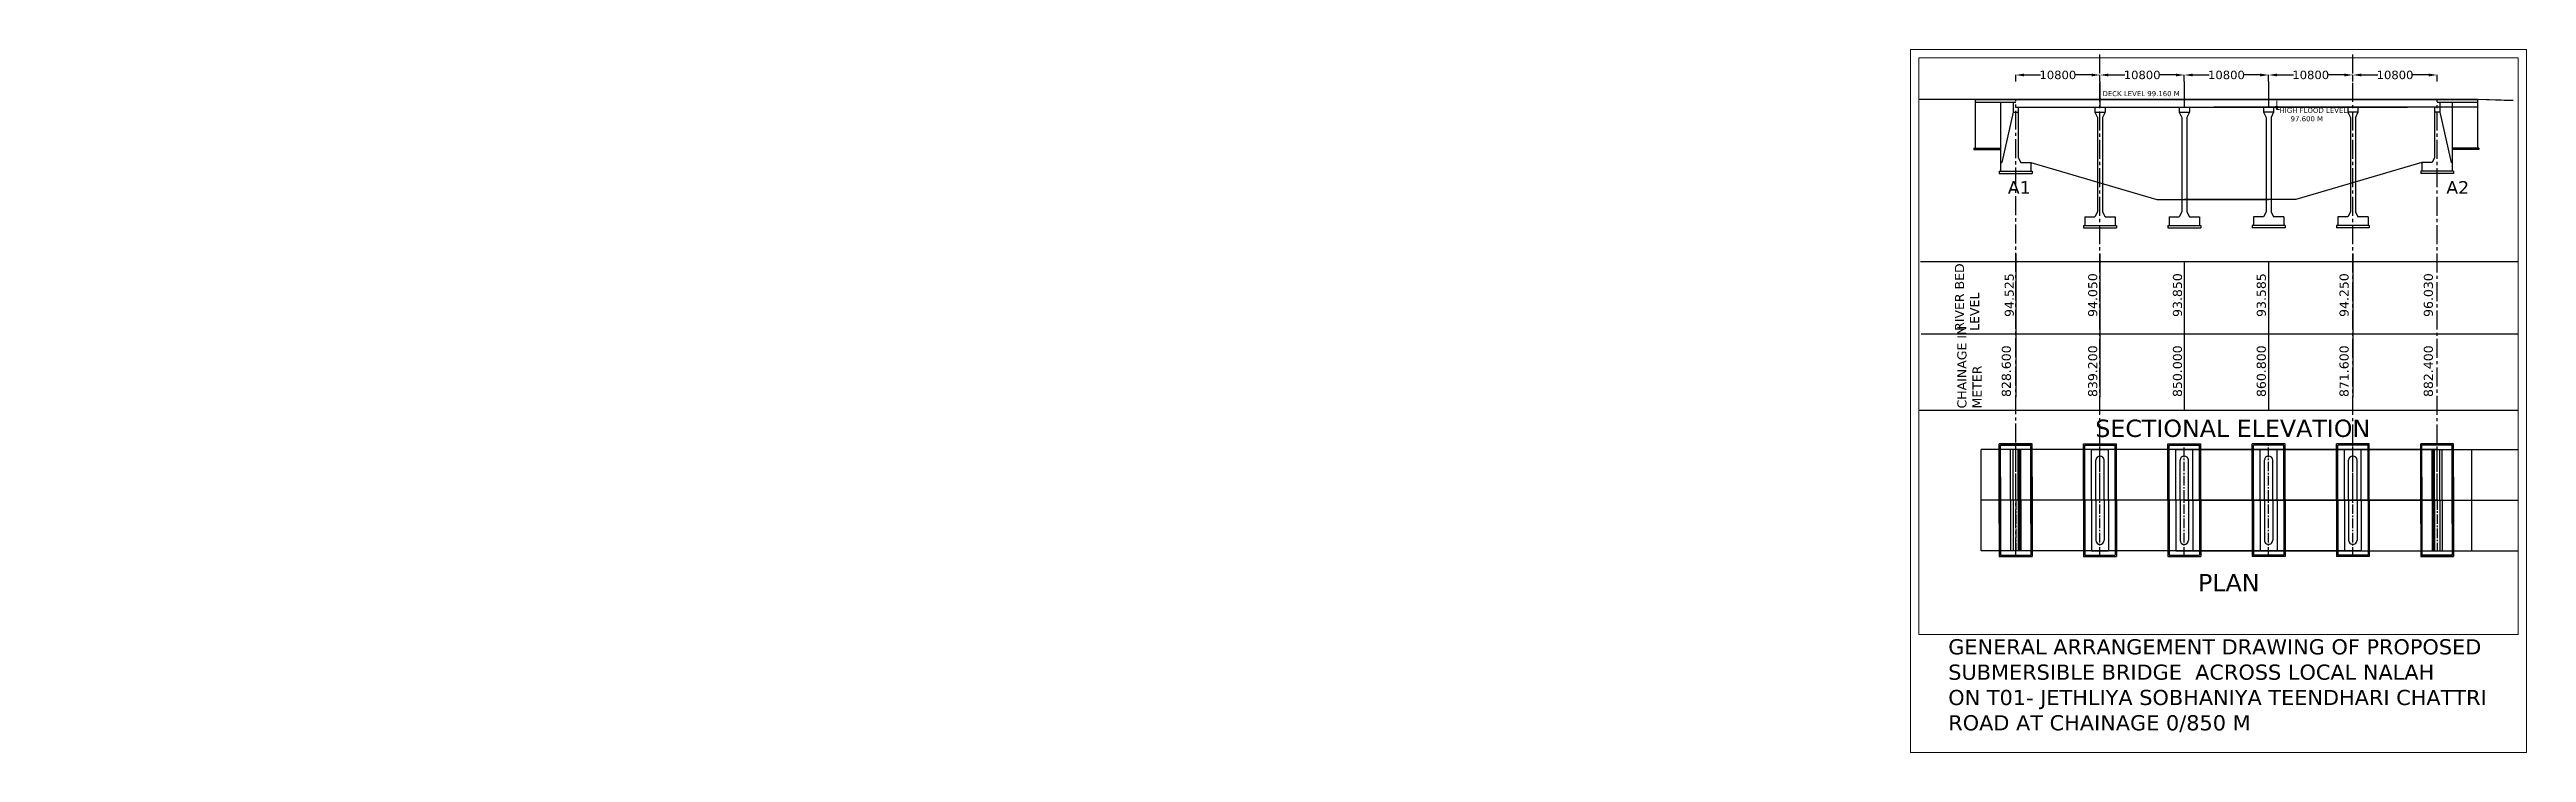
# Model space of a CAD drawing. Header units: metres. Extents: x -353398 to 78671, y -15010 to 87287.
# Drawn here: x -215180 to 78671, y 3903 to 87287 of the extents above; entities that cross this region are included whole.
import ezdxf

# ---------------------------------------------------------------- set-up
doc = ezdxf.new("R2010")
doc.units = ezdxf.units.M
doc.header["$MEASUREMENT"] = 0
doc.header["$PDMODE"] = 34
doc.linetypes.add('ACAD_ISO02W100', pattern=[15, 12, -3])
doc.linetypes.add('CENTER2', pattern=[1.125, 0.75, -0.125, 0.125, -0.125])
for name, color, linetype in [('centreline', 6, 'CENTER2'), ('grill', 32, 'Continuous'), ('PILLER', 10, 'Continuous'), ('PLAN', 10, 'Continuous')]:
    doc.layers.add(name, color=color, linetype=linetype)
for name, color, linetype, lineweight in [('EXISTING B WALL', 5, 'Continuous', 30), ('S PROJ', 172, 'Continuous', 0), ('S TEXT', 7, 'Continuous', 20)]:
    doc.layers.add(name, color=color, linetype=linetype, lineweight=lineweight)
doc.styles.add('arial', font='ARIAL.TTF')
doc.styles.get("Standard").update_dxf_attribs({"font": 'verdana.TTF'})
doc.dimstyles.new('ISO-25', dxfattribs={"dimtxt": 1000, "dimasz": 1000, "dimexe": 1.25, "dimexo": 0.625, "dimtad": 0, "dimtxsty": 'Standard', "dimcen": 75, "dimadec": 0, "dimazin": 0, "dimtfac": 1, "dimtmove": 0, "dimatfit": 2, "dimfxl": 0, "dimarcsym": 0})

msp = doc.modelspace()

# ---------------------------------------------------------------- texts
for s, p in [('94.525', (17846.609, 55567.077)), ('94.050', (27750.095, 55567.077)), ('93.850', (37804.531, 55567.077)), ('93.585', (47750.095, 55567.077)), ('94.250', (57571.543, 55567.077)), ('96.030', (67571.543, 55567.077)), ('828.600', (17499.867, 46067.077)), ('839.200', (27750.095, 46067.077)), ('850.000', (37804.531, 46067.077)), ('860.800', (47750.095, 46067.077)), ('871.600', (57571.543, 46067.077)), ('882.400', (67571.543, 46067.077))]:
    msp.add_text(s, height=1080, rotation=90).set_placement(p)
at = {"attachment_point": 1}
for s, insert, char_height, width in [('A1', (17137.771, 71673.481), 1500, 1743.2511), ('A2', (69157.208, 71673.481), 1500, 1743.2511), ('GENERAL ARRANGEMENT DRAWING OF PROPOSED \\PSUBMERSIBLE BRIDGE  ACROSS LOCAL NALAH \\PON T01- JETHLIYA SOBHANIYA TEENDHARI CHATTRI  \\PROAD AT CHAINAGE 0/850 M', (10074.895, 17334.704), 1801.44, 20976160.32)]:
    msp.add_mtext(s, dxfattribs=dict(at, insert=insert, char_height=char_height, width=width))
at = {"char_height": 1080, "attachment_point": 1, "rotation": 90}
for s, insert, width in [('RIVER BED LEVEL', (10864.763, 53911.493), 9000), ('CHAINAGE IN METER', (11149.252, 44709.945), 10000)]:
    msp.add_mtext(s, dxfattribs=dict(at, insert=insert, width=width))
at = {"layer": 'S PROJ', "char_height": 0.35, "style": 'arial'}
for insert, attachment_point in [((-215179.669, 13796.592), 9), ((-215144.891, 13796.118), 9), ((-215138.763, 13794.864), 1)]:
    msp.add_mtext('\\A1;', dxfattribs=dict(at, insert=insert, attachment_point=attachment_point))
at = {"layer": 'S TEXT', "width": 761350.22043, "attachment_point": 1}
for s, insert, char_height in [('DECK LEVEL 99.160 M', (28378.167, 82360.253), 600), ('HIGH FLOOD LEVEL\\P     97.600 M', (49381.921, 80378.553), 600), ('SECTIONAL ELEVATION', (27522.473, 43384.12), 2050.3125), ('PLAN', (39710.769, 25079.583), 2050.3125)]:
    msp.add_mtext(s, dxfattribs=dict(at, insert=insert, char_height=char_height))
at = {"layer": 'S TEXT', "char_height": 0.35, "style": 'arial'}
for insert, attachment_point in [((-215180.455, 13797.521), 9), ((-215158.964, 13792.285), 1)]:
    msp.add_mtext('\\A1;', dxfattribs=dict(at, insert=insert, attachment_point=attachment_point))
at = {"layer": 'S TEXT', "char_height": 0.2, "style": 'arial'}
for insert, width, attachment_point in [((-215101.079, 14057.654), 0.03303, 9), ((-215101.065, 14056.581), 0.03303, 9), ((-215101.053, 14055.546), 0.03303, 9), ((-215101.024, 14052.516), 0.03303, 9), ((-215101.019, 14052.049), 0.03303, 9), ((-215100.968, 14054.363), 0.03303, 9), ((-215089.661, 14059.472), 0.03303, 1), ((-215084.079, 14059.527), 4.01712, 1)]:
    msp.add_mtext('\\A1;', dxfattribs=dict(at, insert=insert, width=width, attachment_point=attachment_point))

# ---------------------------------------------------------------- blocks, each defined once
blk = doc.blocks.new('*D9')
at = {"color": 0, "lineweight": -2}
for p, q in [((28077, 83494), (28077, 84270)), ((29077, 84268), (31029, 84268)), ((37077, 84268), (35125, 84268)), ((38077, 83494), (38077, 84270))]:
    blk.add_line(p, q, dxfattribs=at)
at = {"color": 0}
for points in [[(29077, 84435), (29077, 84102), (28077, 84268)], [(37077, 84435), (37077, 84102), (38077, 84268)]]:
    blk.add_solid(points, dxfattribs=at)
at = {"layer": 'Defpoints', "color": 0}
for p in [(28077, 83493), (38077, 84268), (38077, 83493)]:
    blk.add_point(p, dxfattribs=at)
at = {"color": 0, "insert": (33077, 84268), "char_height": 1000, "attachment_point": 5}
blk.add_mtext('10800', dxfattribs=at)
blk = doc.blocks.new('*D10')
at = {"color": 0, "lineweight": -2}
for p, q in [((18077, 83494), (18077, 84270)), ((19077, 84268), (21029, 84268)), ((27077, 84268), (25125, 84268)), ((28077, 83494), (28077, 84270))]:
    blk.add_line(p, q, dxfattribs=at)
at = {"color": 0}
for points in [[(19077, 84435), (19077, 84102), (18077, 84268)], [(27077, 84435), (27077, 84102), (28077, 84268)]]:
    blk.add_solid(points, dxfattribs=at)
at = {"layer": 'Defpoints', "color": 0}
for p in [(18077, 83493), (28077, 84268), (28077, 83493)]:
    blk.add_point(p, dxfattribs=at)
at = {"color": 0, "insert": (23077, 84268), "char_height": 1000, "attachment_point": 5}
blk.add_mtext('10800', dxfattribs=at)
blk = doc.blocks.new('*D11')
at = {"color": 0, "lineweight": -2}
for p, q in [((38077, 83494), (38077, 84270)), ((39077, 84268), (41029, 84268)), ((47077, 84268), (45125, 84268)), ((48077, 83494), (48077, 84270))]:
    blk.add_line(p, q, dxfattribs=at)
at = {"color": 0}
for points in [[(39077, 84435), (39077, 84102), (38077, 84268)], [(47077, 84435), (47077, 84102), (48077, 84268)]]:
    blk.add_solid(points, dxfattribs=at)
at = {"layer": 'Defpoints', "color": 0}
for p in [(38077, 84268), (38077, 83493), (48077, 83493)]:
    blk.add_point(p, dxfattribs=at)
at = {"color": 0, "insert": (43077, 84268), "char_height": 1000, "attachment_point": 5}
blk.add_mtext('10800', dxfattribs=at)
blk = doc.blocks.new('*D12')
at = {"color": 0, "lineweight": -2}
for p, q in [((48077, 83494), (48077, 84270)), ((49077, 84268), (51029, 84268)), ((57077, 84268), (55125, 84268)), ((58077, 83494), (58077, 84270))]:
    blk.add_line(p, q, dxfattribs=at)
at = {"color": 0}
for points in [[(49077, 84435), (49077, 84102), (48077, 84268)], [(57077, 84435), (57077, 84102), (58077, 84268)]]:
    blk.add_solid(points, dxfattribs=at)
at = {"layer": 'Defpoints', "color": 0}
for p in [(48077, 84268), (48077, 83493), (58077, 83493)]:
    blk.add_point(p, dxfattribs=at)
at = {"color": 0, "insert": (53077, 84268), "char_height": 1000, "attachment_point": 5}
blk.add_mtext('10800', dxfattribs=at)
blk = doc.blocks.new('*D13')
at = {"color": 0, "lineweight": -2}
for p, q in [((58077, 83494), (58077, 84270)), ((59077, 84268), (61029, 84268)), ((67077, 84268), (65125, 84268)), ((68077, 83494), (68077, 84270))]:
    blk.add_line(p, q, dxfattribs=at)
at = {"color": 0}
for points in [[(59077, 84435), (59077, 84102), (58077, 84268)], [(67077, 84435), (67077, 84102), (68077, 84268)]]:
    blk.add_solid(points, dxfattribs=at)
at = {"layer": 'Defpoints', "color": 0}
for p in [(58077, 84268), (58077, 83493), (68077, 83493)]:
    blk.add_point(p, dxfattribs=at)
at = {"color": 0, "insert": (63077, 84268), "char_height": 1000, "attachment_point": 5}
blk.add_mtext('10800', dxfattribs=at)

# ---------------------------------------------------------------- dimensions: what is measured, and where the dimension line sits
for base, p1, p2, picture, middle in [((28076.714, 84268.47), (18076.714, 83493.303), (28076.714, 83493.303), '*D10', (23076.714, 84268.47)), ((38076.714, 84268.47), (28076.714, 83493.303), (38076.714, 83493.303), '*D9', (33076.714, 84268.47))]:
    dim = msp.add_linear_dim(base=base, p1=p1, p2=p2, text='10800', dimstyle='ISO-25')
    dim.commit()
    dim.dimension.update_dxf_attribs({"geometry": picture, "text_midpoint": middle})
for base, p1, p2, picture, middle in [((38076.714, 84268.47), (48076.714, 83493.303), (38076.714, 83493.303), '*D11', (43076.714, 84268.47)), ((48076.714, 84268.47), (58076.714, 83493.303), (48076.714, 83493.303), '*D12', (53076.714, 84268.47)), ((58076.714, 84268.47), (68076.714, 83493.303), (58076.714, 83493.303), '*D13', (63076.714, 84268.47))]:
    dim = msp.add_linear_dim(base=base, p1=p1, p2=p2, angle=180, text='10800', dimstyle='ISO-25')
    dim.commit()
    dim.dimension.update_dxf_attribs({"geometry": picture, "text_midpoint": middle})

# ---------------------------------------------------------------- hatches: boundary and pattern name
at = {"layer": 'S TEXT'}
h = msp.add_hatch(dxfattribs=at)
h.set_pattern_fill('ANSI31', color=256, style=0)
h.set_pattern_definition([(45, (-21448.84433, -1943.7057), (-0.08838834765, 0.08838834765), [])])
h.paths.add_polyline_path([(49196.568, 80513.517), (49040.222, 80513.517), (49040.222, 80174.597)])
h.paths.add_polyline_path([(49040.222, 80513.517), (48875.147, 80513.517), (49040.222, 80174.597)])

# ---------------------------------------------------------------- linework, layer by layer
for p, q in [((28076.714, 83493.303), (28076.714, 80443.303)), ((38076.714, 83493.303), (38076.714, 80443.303)), ((38076.714, 83493.303), (38076.714, 80443.303)), ((48076.714, 83493.303), (48076.714, 80443.303)), ((48076.714, 83493.303), (48076.714, 80443.303)), ((16276.714, 81043.303), (16276.714, 72871.625)), ((69876.714, 81043.303), (69876.714, 72871.625)), ((13126.714, 75593.303), (13126.714, 75443.303)), ((13126.714, 75593.303), (16276.714, 75593.303)), ((13126.714, 75443.303), (16276.714, 75443.303)), ((16276.714, 73871.625), (16426.714, 73871.625)), ((19876.714, 73871.625), (34827.222, 69493.303)), ((69876.714, 73871.625), (69726.714, 73871.625)), ((73026.714, 75593.303), (69876.714, 75593.303)), ((73026.714, 75443.303), (69876.714, 75443.303)), ((73026.714, 75593.303), (73026.714, 75443.303)), ((16126.714, 72871.625), (16126.714, 72571.625)), ((16126.714, 72871.625), (20026.714, 72871.625)), ((16126.714, 72571.625), (20026.714, 72571.625)), ((20026.714, 72871.625), (20026.714, 72571.625)), ((66126.714, 72871.625), (66126.714, 72571.625)), ((70026.714, 72871.625), (66126.714, 72871.625)), ((70026.714, 72571.625), (66126.714, 72571.625)), ((70026.714, 72871.625), (70026.714, 72571.625)), ((34827.222, 69493.303), (48076.714, 69493.303)), ((34827.222, 69493.303), (48076.714, 69493.303)), ((51326.206, 69493.303), (38076.714, 69493.303)), ((51326.207, 69493.303), (48076.714, 69493.303)), ((51326.207, 69493.303), (48076.714, 69493.303)), ((26126.714, 66433.303), (30026.714, 66433.303)), ((26126.714, 66433.303), (26126.714, 66133.303)), ((26126.714, 66133.303), (30026.714, 66133.303)), ((30026.714, 66433.303), (30026.714, 66133.303)), ((36126.714, 66433.303), (36126.714, 66133.303)), ((36126.714, 66433.303), (40026.714, 66433.303)), ((36126.714, 66133.303), (40026.714, 66133.303)), ((40026.714, 66433.303), (40026.714, 66133.303)), ((46126.714, 66433.303), (46126.714, 66133.303)), ((50026.714, 66433.303), (46126.714, 66433.303)), ((50026.714, 66133.303), (46126.714, 66133.303)), ((50026.714, 66433.303), (50026.714, 66133.303)), ((60026.714, 66433.303), (56126.714, 66433.303)), ((56126.714, 66433.303), (56126.714, 66133.303)), ((60026.714, 66133.303), (56126.714, 66133.303)), ((60026.714, 66433.303), (60026.714, 66133.303)), ((6791.02, 62134.077), (77671.008, 62134.077)), ((18076.714, 63067.077), (18076.714, 46067.077)), ((18076.714, 63067.077), (18076.714, 46067.077)), ((28076.714, 63067.077), (28076.714, 46067.077)), ((38076.714, 62134.077), (38076.714, 44500.077)), ((48076.714, 62134.077), (48076.714, 44500.077)), ((58076.714, 63067.077), (58076.714, 46067.077)), ((48076.714, 61134.077), (48076.714, 46067.077)), ((6854.197, 53567.077), (77671.008, 53567.077)), ((6576.714, 44500.077), (77671.008, 44500.077)), ((16126.714, 40494.229), (20026.714, 40494.229)), ((16126.714, 31044.229), (16126.714, 40494.229)), ((20026.714, 40494.229), (16126.714, 40494.229)), ((16126.714, 40494.229), (20026.714, 40494.229)), ((16126.714, 31044.229), (16126.714, 40494.229)), ((20026.714, 40494.229), (16276.714, 40494.229)), ((16276.714, 40344.229), (19876.714, 40344.229)), ((16276.714, 40344.229), (19876.714, 40344.229)), ((16276.714, 31044.229), (16276.714, 40344.229)), ((19876.714, 31044.229), (19876.714, 40344.229)), ((20026.714, 31044.229), (20026.714, 40494.229)), ((20026.714, 31044.229), (20026.714, 40494.229)), ((26126.714, 33825.718), (26126.714, 40513.882)), ((26126.714, 40513.882), (30026.714, 40513.882)), ((26126.714, 33825.718), (26126.714, 40513.882)), ((26276.714, 40363.882), (29876.714, 40363.882)), ((26276.714, 33825.718), (26276.714, 40363.882)), ((27076.714, 39825.726), (29076.714, 39825.726)), ((27076.714, 33825.718), (27076.714, 39825.726)), ((27076.714, 33825.718), (27076.714, 39146.786)), ((27576.714, 33825.718), (27576.714, 38563.882)), ((29076.714, 33825.718), (29076.714, 39825.726)), ((29876.714, 33825.718), (29876.714, 40363.882)), ((29876.714, 33825.718), (29876.714, 40363.882)), ((30026.714, 33825.718), (30026.714, 40513.882)), ((30026.714, 33825.718), (30026.714, 40513.882)), ((36126.714, 33825.718), (36126.714, 40513.882)), ((36126.714, 40513.882), (40026.714, 40513.882)), ((36126.714, 33825.718), (36126.714, 40513.882)), ((36276.714, 40363.882), (39876.714, 40363.882)), ((36276.714, 33825.718), (36276.714, 40363.882)), ((37076.714, 39825.726), (39076.714, 39825.726)), ((37076.714, 33825.718), (37076.714, 39825.726)), ((37076.714, 33825.718), (37076.714, 39146.786)), ((37576.714, 33825.718), (37576.714, 38563.882)), ((39076.714, 33825.718), (39076.714, 39825.726)), ((39876.714, 33825.718), (39876.714, 40363.882)), ((39876.714, 33825.718), (39876.714, 40363.882)), ((40026.714, 33825.718), (40026.714, 40513.882)), ((40026.714, 33825.718), (40026.714, 40513.882)), ((46126.714, 33825.718), (46126.714, 40513.882)), ((50026.714, 40513.882), (46126.714, 40513.882)), ((46126.714, 33825.718), (46126.714, 40513.882)), ((46126.714, 33825.718), (46126.714, 40513.882)), ((50026.714, 40513.882), (46126.714, 40513.882)), ((46126.714, 33825.718), (46126.714, 40513.882)), ((46276.714, 33825.718), (46276.714, 40363.882)), ((49876.714, 40363.882), (46276.714, 40363.882)), ((46276.714, 33825.718), (46276.714, 40363.882)), ((46276.714, 33825.718), (46276.714, 40363.882)), ((49876.714, 40363.882), (46276.714, 40363.882)), ((46276.714, 33825.718), (46276.714, 40363.882)), ((49076.714, 39825.726), (47076.714, 39825.726)), ((47076.714, 33825.718), (47076.714, 39825.726)), ((49076.714, 39825.726), (47076.714, 39825.726)), ((47076.714, 33825.718), (47076.714, 39825.726)), ((48576.714, 33825.718), (48576.714, 38563.882)), ((48576.714, 33825.718), (48576.714, 38563.882)), ((49076.714, 33825.718), (49076.714, 39825.726)), ((49076.714, 33825.718), (49076.714, 39825.726)), ((49076.714, 33825.718), (49076.714, 39146.786)), ((49076.714, 33825.718), (49076.714, 39146.786)), ((49876.714, 33825.718), (49876.714, 40363.882)), ((49876.714, 33825.718), (49876.714, 40363.882)), ((50026.714, 33825.718), (50026.714, 40513.882)), ((50026.714, 33825.718), (50026.714, 40513.882)), ((50026.714, 33825.718), (50026.714, 40513.882)), ((50026.714, 33825.718), (50026.714, 40513.882)), ((56126.714, 33825.718), (56126.714, 40513.882)), ((60026.714, 40513.882), (56126.714, 40513.882)), ((56126.714, 33825.718), (56126.714, 40513.882)), ((56276.714, 33825.718), (56276.714, 40363.882)), ((59876.714, 40363.882), (56276.714, 40363.882)), ((56276.714, 33825.718), (56276.714, 40363.882)), ((59076.714, 39825.726), (57076.714, 39825.726)), ((57076.714, 33825.718), (57076.714, 39825.726)), ((58576.714, 33825.718), (58576.714, 38563.882)), ((59076.714, 33825.718), (59076.714, 39825.726)), ((59076.714, 33825.718), (59076.714, 39146.786)), ((59876.714, 33825.718), (59876.714, 40363.882)), ((60026.714, 33825.718), (60026.714, 40513.882)), ((60026.714, 33825.718), (60026.714, 40513.882)), ((66126.714, 40494.229), (69876.714, 40494.229)), ((70026.714, 40494.229), (66126.714, 40494.229)), ((66126.714, 31044.229), (66126.714, 40494.229)), ((66126.714, 40494.229), (70026.714, 40494.229)), ((70026.714, 40494.229), (66126.714, 40494.229)), ((66126.714, 31044.229), (66126.714, 40494.229)), ((69876.714, 40344.229), (66276.714, 40344.229)), ((69876.714, 40344.229), (66276.714, 40344.229)), ((66276.714, 31044.229), (66276.714, 40344.229)), ((69876.714, 31044.229), (69876.714, 40344.229)), ((70026.714, 31044.229), (70026.714, 40494.229)), ((70026.714, 31044.229), (70026.714, 40494.229)), ((16126.714, 36607.208), (16126.714, 27157.208)), ((16276.714, 36607.208), (16276.714, 27307.208)), ((19876.714, 36607.208), (19876.714, 27307.208)), ((20026.714, 36607.208), (20026.714, 27157.208)), ((66126.714, 36607.208), (66126.714, 27157.208)), ((66276.714, 36607.208), (66276.714, 27307.208)), ((69876.714, 36607.208), (69876.714, 27307.208)), ((70026.714, 36607.208), (70026.714, 27157.208)), ((26126.714, 33825.718), (26126.714, 27137.555)), ((26126.714, 33825.718), (26126.714, 27137.555)), ((26276.714, 33825.718), (26276.714, 27287.555)), ((27076.714, 33825.718), (27076.714, 28504.651)), ((27076.714, 33825.718), (27076.714, 27825.711)), ((27576.714, 33825.718), (27576.714, 29087.555)), ((29076.714, 33825.718), (29076.714, 27825.711)), ((29876.714, 33825.718), (29876.714, 27287.555)), ((29876.714, 33825.718), (29876.714, 27287.555)), ((30026.714, 33825.718), (30026.714, 27137.555)), ((30026.714, 33825.718), (30026.714, 27137.555)), ((36126.714, 33825.718), (36126.714, 27137.555)), ((36126.714, 33825.718), (36126.714, 27137.555)), ((36276.714, 33825.718), (36276.714, 27287.555)), ((37076.714, 33825.718), (37076.714, 28504.651)), ((37076.714, 33825.718), (37076.714, 27825.711)), ((37576.714, 33825.718), (37576.714, 29087.555)), ((39076.714, 33825.718), (39076.714, 27825.711)), ((39876.714, 33825.718), (39876.714, 27287.555)), ((39876.714, 33825.718), (39876.714, 27287.555)), ((40026.714, 33825.718), (40026.714, 27137.555)), ((40026.714, 33825.718), (40026.714, 27137.555)), ((46126.714, 33825.718), (46126.714, 27137.555)), ((46126.714, 33825.718), (46126.714, 27137.554)), ((46126.714, 33825.718), (46126.714, 27137.555)), ((46126.714, 33825.718), (46126.714, 27137.555)), ((46276.714, 33825.718), (46276.714, 27287.555)), ((46276.714, 33825.718), (46276.714, 27287.555)), ((46276.714, 33825.718), (46276.714, 27287.555)), ((46276.714, 33825.718), (46276.714, 27287.555)), ((47076.714, 33825.718), (47076.714, 27825.711)), ((47076.714, 33825.718), (47076.714, 27825.711)), ((48576.714, 33825.718), (48576.714, 29087.555)), ((48576.714, 33825.718), (48576.714, 29087.555)), ((49076.714, 33825.718), (49076.714, 28504.651)), ((49076.714, 33825.718), (49076.714, 27825.711)), ((49076.714, 33825.718), (49076.714, 28504.651)), ((49076.714, 33825.718), (49076.714, 27825.711)), ((49876.714, 33825.718), (49876.714, 27287.554)), ((49876.714, 33825.718), (49876.714, 27287.555)), ((50026.714, 33825.718), (50026.714, 27137.554)), ((50026.714, 33825.718), (50026.714, 27137.554)), ((50026.714, 33825.718), (50026.714, 27137.555)), ((50026.714, 33825.718), (50026.714, 27137.555)), ((56126.714, 33825.718), (56126.714, 27137.554)), ((56126.714, 33825.718), (56126.714, 27137.554)), ((56276.714, 33825.718), (56276.714, 27287.555)), ((56276.714, 33825.718), (56276.714, 27287.554)), ((57076.714, 33825.718), (57076.714, 27825.711)), ((58576.714, 33825.718), (58576.714, 29087.555)), ((59076.714, 33825.718), (59076.714, 28504.651)), ((59076.714, 33825.718), (59076.714, 27825.711)), ((59876.714, 33825.718), (59876.714, 27287.554)), ((60026.714, 33825.718), (60026.714, 27137.554)), ((60026.714, 33825.718), (60026.714, 27137.554)), ((16126.714, 27157.208), (20026.714, 27157.208)), ((20026.714, 27157.208), (16126.714, 27157.208)), ((16126.714, 27157.208), (20026.714, 27157.208)), ((16276.714, 27307.208), (19876.714, 27307.208)), ((16276.714, 27307.208), (19876.714, 27307.208)), ((20026.714, 27157.208), (16276.714, 27157.208)), ((26126.714, 27137.555), (30026.714, 27137.555)), ((26276.714, 27287.555), (29876.714, 27287.555)), ((27076.714, 27825.711), (29076.714, 27825.711)), ((36126.714, 27137.555), (40026.714, 27137.555)), ((36276.714, 27287.555), (39876.714, 27287.555)), ((37076.714, 27825.711), (39076.714, 27825.711)), ((50026.714, 27137.554), (46126.714, 27137.554)), ((50026.714, 27137.555), (46126.714, 27137.555)), ((49876.714, 27287.554), (46276.714, 27287.555)), ((49876.714, 27287.555), (46276.714, 27287.555)), ((49076.714, 27825.711), (47076.714, 27825.711)), ((49076.714, 27825.711), (47076.714, 27825.711)), ((60026.714, 27137.554), (56126.714, 27137.554)), ((59876.714, 27287.554), (56276.714, 27287.554)), ((59076.714, 27825.711), (57076.714, 27825.711)), ((66126.714, 27157.208), (69876.714, 27157.208)), ((70026.714, 27157.208), (66126.714, 27157.208)), ((66126.714, 27157.208), (70026.714, 27157.208)), ((70026.714, 27157.208), (66126.714, 27157.208)), ((69876.714, 27307.208), (66276.714, 27307.208)), ((69876.714, 27307.208), (66276.714, 27307.208))]:
    msp.add_line(p, q)
at = {"linetype": 'ACAD_ISO02W100'}
msp.add_line((47776.714, 69493.303), (39306.852, 69493.303), dxfattribs=at)
for centre, start, end in [((28076.714, 38563.882), 360, 180), ((38076.714, 38563.882), 360, 180), ((48076.714, 38563.882), 359.99999971, 179.99999971), ((48076.714, 38563.882), 359.99999971, 179.99999971), ((58076.714, 38563.882), 359.99999971, 179.99999971), ((28076.714, 29087.555), 180, 0), ((38076.714, 29087.555), 180, 0), ((48076.714, 29087.555), 179.99999971, 359.99999971), ((48076.714, 29087.555), 179.99999971, 359.99999971), ((58076.714, 29087.555), 179.99999971, 359.99999971)]:
    msp.add_arc(centre, 500, start, end)
at = {"layer": 'centreline', "ltscale": 3000}
for p, q in [((28076.714, 33825.718), (28076.714, 87059.026)), ((58076.714, 33825.718), (58076.714, 87059.025)), ((18076.714, 27157.208), (18076.714, 81343.303)), ((68076.714, 33825.718), (68076.714, 81343.303))]:
    msp.add_line(p, q, dxfattribs=at)
at = {"layer": 'centreline', "ltscale": 1500}
for p, q in [((18076.714, 33825.718), (18076.714, 39768.625)), ((28076.714, 27137.555), (28076.714, 40513.84)), ((38076.714, 27137.555), (38076.714, 40513.84)), ((48076.714, 27137.554), (48076.714, 40513.839)), ((48076.714, 27137.555), (48076.714, 40513.839)), ((58076.714, 27137.554), (58076.714, 40513.839)), ((68076.714, 33825.718), (68076.714, 39768.625)), ((18076.714, 33825.718), (18076.714, 27882.812)), ((68076.714, 33825.718), (68076.714, 27882.812))]:
    msp.add_line(p, q, dxfattribs=at)
at = {"layer": 'EXISTING B WALL'}
for p, q in [((6576.714, 81418.303), (72876.714, 81418.303)), ((13276.714, 81418.303), (13276.714, 75593.303)), ((13276.714, 81343.303), (72876.714, 81343.303)), ((13276.714, 81043.303), (18076.714, 81043.303)), ((18076.714, 80443.303), (64570.301, 80443.303)), ((72876.714, 80443.303), (41583.128, 80443.303)), ((72876.714, 80443.303), (51583.128, 80443.303)), ((68076.714, 81043.303), (72876.714, 81043.303)), ((72876.714, 81418.303), (72876.714, 75593.303)), ((58122.523, 39825.718), (13976.714, 39825.718)), ((68122.523, 39825.718), (23976.714, 39825.718)), ((38030.905, 39825.719), (75076.714, 39825.718)), ((48030.905, 39825.718), (77671.008, 39825.718)), ((58122.523, 33825.718), (13976.714, 33825.718)), ((68122.523, 33825.718), (23976.714, 33825.718)), ((38030.905, 33825.719), (75076.714, 33825.718)), ((48030.905, 33825.718), (77671.008, 33825.718)), ((58122.523, 27825.718), (13976.714, 27825.718)), ((38030.905, 27825.719), (77605.116, 27825.718)), ((48030.905, 27825.718), (75076.714, 27825.718))]:
    msp.add_line(p, q, dxfattribs=at)
at = {"layer": 'grill'}
for p, q in [((19876.714, 73871.625), (34827.222, 69493.303)), ((66276.714, 73871.625), (51326.206, 69493.303))]:
    msp.add_line(p, q, dxfattribs=at)
at = {"layer": 'PILLER'}
for p, q in [((17776.714, 79843.303), (16426.714, 73871.625)), ((17776.714, 81043.303), (17776.714, 79843.303)), ((17776.714, 79843.303), (18376.714, 79843.303)), ((18376.714, 80443.303), (18376.714, 74471.625)), ((27476.714, 80443.303), (27476.714, 79843.303)), ((27476.714, 79843.303), (27776.714, 79243.303)), ((27476.714, 79843.303), (28676.714, 79843.303)), ((28676.714, 79843.303), (28376.714, 79243.303)), ((28676.714, 80443.303), (28676.714, 79843.303)), ((37476.714, 80443.303), (37476.714, 79843.303)), ((37476.714, 79843.303), (38676.714, 79843.303)), ((37476.714, 79843.303), (37776.714, 79243.303)), ((38676.714, 79843.303), (38376.714, 79243.303)), ((38676.714, 80443.303), (38676.714, 79843.303)), ((47476.714, 80443.303), (47476.714, 79843.303)), ((48676.714, 79843.303), (47476.714, 79843.303)), ((47476.714, 79843.303), (47776.714, 79243.303)), ((48676.714, 79843.303), (48376.714, 79243.303)), ((48676.714, 80443.303), (48676.714, 79843.303)), ((57476.714, 80443.303), (57476.714, 79843.303)), ((57476.714, 79843.303), (57776.714, 79243.303)), ((58676.714, 79843.303), (57476.714, 79843.303)), ((58676.714, 79843.303), (58376.714, 79243.303)), ((58676.714, 80443.303), (58676.714, 79843.303)), ((67776.714, 80443.303), (67776.714, 74471.625)), ((68376.714, 79843.303), (67776.714, 79843.303)), ((68376.714, 81043.303), (68376.714, 79843.303)), ((68376.714, 79843.303), (69726.714, 73871.625)), ((27776.714, 79243.303), (27776.714, 68033.303)), ((28376.714, 79243.303), (28376.714, 68033.303)), ((37776.714, 79243.303), (37776.714, 68033.303)), ((38376.714, 79243.303), (38376.714, 68033.303)), ((47776.714, 79243.303), (47776.714, 68033.303)), ((48376.714, 79243.303), (48376.714, 68033.303)), ((57776.714, 79243.303), (57776.714, 68033.303)), ((58376.714, 79243.303), (58376.714, 68033.303)), ((18376.714, 74471.625), (18676.714, 73871.625)), ((18676.714, 73871.625), (19876.714, 73871.625)), ((19876.714, 73871.625), (19876.714, 72871.625)), ((67476.714, 73871.625), (66276.714, 73871.625)), ((66276.714, 73871.625), (66276.714, 72871.625)), ((67776.714, 74471.625), (67476.714, 73871.625)), ((27776.714, 68033.303), (27476.714, 67433.303)), ((28376.714, 68033.303), (28676.714, 67433.303)), ((37776.714, 68033.303), (37476.714, 67433.303)), ((38376.714, 68033.303), (38676.714, 67433.303)), ((47776.714, 68033.303), (47476.714, 67433.303)), ((48376.714, 68033.303), (48676.714, 67433.303)), ((57776.714, 68033.303), (57476.714, 67433.303)), ((58376.714, 68033.303), (58676.714, 67433.303)), ((26276.714, 67433.303), (26276.714, 66433.303)), ((26276.714, 67433.303), (27476.714, 67433.303)), ((28676.714, 67433.303), (29876.714, 67433.303)), ((29876.714, 67433.303), (29876.714, 66433.303)), ((36276.714, 67433.303), (37476.714, 67433.303)), ((36276.714, 67433.303), (36276.714, 66433.303)), ((38676.714, 67433.303), (39876.714, 67433.303)), ((39876.714, 67433.303), (39876.714, 66433.303)), ((47476.714, 67433.303), (46276.714, 67433.303)), ((46276.714, 67433.303), (46276.714, 66433.303)), ((49876.714, 67433.303), (48676.714, 67433.303)), ((49876.714, 67433.303), (49876.714, 66433.303)), ((56276.714, 67433.303), (56276.714, 66433.303)), ((57476.714, 67433.303), (56276.714, 67433.303)), ((59876.714, 67433.303), (58676.714, 67433.303)), ((59876.714, 67433.303), (59876.714, 66433.303))]:
    msp.add_line(p, q, dxfattribs=at)
at = {"layer": 'PLAN'}
for p, q in [((13976.714, 27825.718), (13976.714, 39825.718)), ((17476.714, 33825.718), (17476.714, 39825.718)), ((17776.714, 33825.718), (17776.714, 39825.718)), ((18376.714, 33825.718), (18376.714, 39825.718)), ((18476.714, 33825.718), (18476.714, 39825.718)), ((18576.714, 33825.718), (18576.714, 39825.718)), ((18676.714, 33825.718), (18676.714, 39825.718)), ((27576.714, 33825.718), (27576.714, 38563.882)), ((28576.714, 33825.718), (28576.714, 38563.882)), ((37576.714, 33825.718), (37576.714, 38563.882)), ((38576.714, 33825.718), (38576.714, 38563.882)), ((47576.714, 33825.718), (47576.714, 38563.882)), ((47576.714, 33825.718), (47576.714, 38563.882)), ((48576.714, 33825.718), (48576.714, 38563.882)), ((48576.714, 33825.718), (48576.714, 38563.882)), ((57576.714, 33825.718), (57576.714, 38563.882)), ((58576.714, 33825.718), (58576.714, 38563.882)), ((67476.714, 33825.718), (67476.714, 39825.718)), ((67576.714, 33825.718), (67576.714, 39825.718)), ((67676.714, 33825.718), (67676.714, 39825.718)), ((67776.714, 33825.718), (67776.714, 39825.718)), ((68376.714, 33825.718), (68376.714, 39825.718)), ((68676.714, 33825.718), (68676.714, 39825.718)), ((72176.714, 27825.718), (72176.714, 39825.718)), ((17476.714, 33825.718), (17476.714, 27825.718)), ((17776.714, 33825.718), (17776.714, 27825.718)), ((18376.714, 33825.718), (18376.714, 27825.718)), ((18476.714, 33825.718), (18476.714, 27825.718)), ((18576.714, 33825.718), (18576.714, 27825.718)), ((18676.714, 33825.718), (18676.714, 27825.718)), ((27576.714, 33825.718), (27576.714, 29087.555)), ((28576.714, 33825.718), (28576.714, 29087.555)), ((37576.714, 33825.718), (37576.714, 29087.555)), ((38576.714, 33825.718), (38576.714, 29087.555)), ((47576.714, 33825.718), (47576.714, 29087.555)), ((47576.714, 33825.718), (47576.714, 29087.555)), ((48576.714, 33825.718), (48576.714, 29087.555)), ((48576.714, 33825.718), (48576.714, 29087.555)), ((57576.714, 33825.718), (57576.714, 29087.554)), ((58576.714, 33825.718), (58576.714, 29087.554)), ((67476.714, 33825.718), (67476.714, 27825.718)), ((67576.714, 33825.718), (67576.714, 27825.718)), ((67676.714, 33825.718), (67676.714, 27825.718)), ((67776.714, 33825.718), (67776.714, 27825.718)), ((68376.714, 33825.718), (68376.714, 27825.718)), ((68676.714, 33825.718), (68676.714, 27825.718))]:
    msp.add_line(p, q, dxfattribs=at)
for centre, start, end in [((28076.714, 38563.882), 360, 180), ((38076.714, 38563.882), 360, 180), ((48076.714, 38563.882), 359.99999971, 179.99999971), ((48076.714, 38563.882), 359.99999971, 179.99999971), ((58076.714, 38563.882), 359.99999971, 179.99999971), ((28076.714, 29087.555), 180, 0), ((38076.714, 29087.555), 180, 0), ((48076.714, 29087.555), 179.99999971, 359.99999971), ((48076.714, 29087.555), 179.99999971, 359.99999971), ((58076.714, 29087.554), 179.99999971, 359.99999971)]:
    msp.add_arc(centre, 500, start, end, dxfattribs=at)
at = {"layer": 'S TEXT'}
for p, q in [((5576.714, 87286.922), (78671.008, 87286.922)), ((5576.714, 3902.998), (5576.714, 87286.922)), ((6576.714, 86286.922), (77671.008, 86286.922)), ((6576.714, 86286.922), (6576.714, 63314.201)), ((6576.714, 17902.998), (6576.714, 86286.922)), ((77671.008, 17902.998), (77671.008, 86286.922)), ((77671.008, 86286.922), (77671.008, 63314.201)), ((78671.008, 3902.998), (78671.008, 87286.922)), ((49040.222, 80174.597), (49040.222, 81209.562)), ((49040.222, 80174.597), (49361.643, 80174.597)), ((72876.714, 81343.303), (77076.714, 81199.028)), ((72879.289, 81418.259), (77079.289, 81273.984)), ((77671.008, 17902.998), (6576.714, 17902.998)), ((78671.008, 3902.998), (5576.714, 3902.998))]:
    msp.add_line(p, q, dxfattribs=at)

msp.set_redraw_order([(e.dxf.handle, doc.entitydb.next_handle()) for e in msp.query("TEXT MTEXT ATTDEF DIMENSION ARC_DIMENSION")])  # texts and dimensions are drawn at this point

doc.saveas('drawing.dxf')
